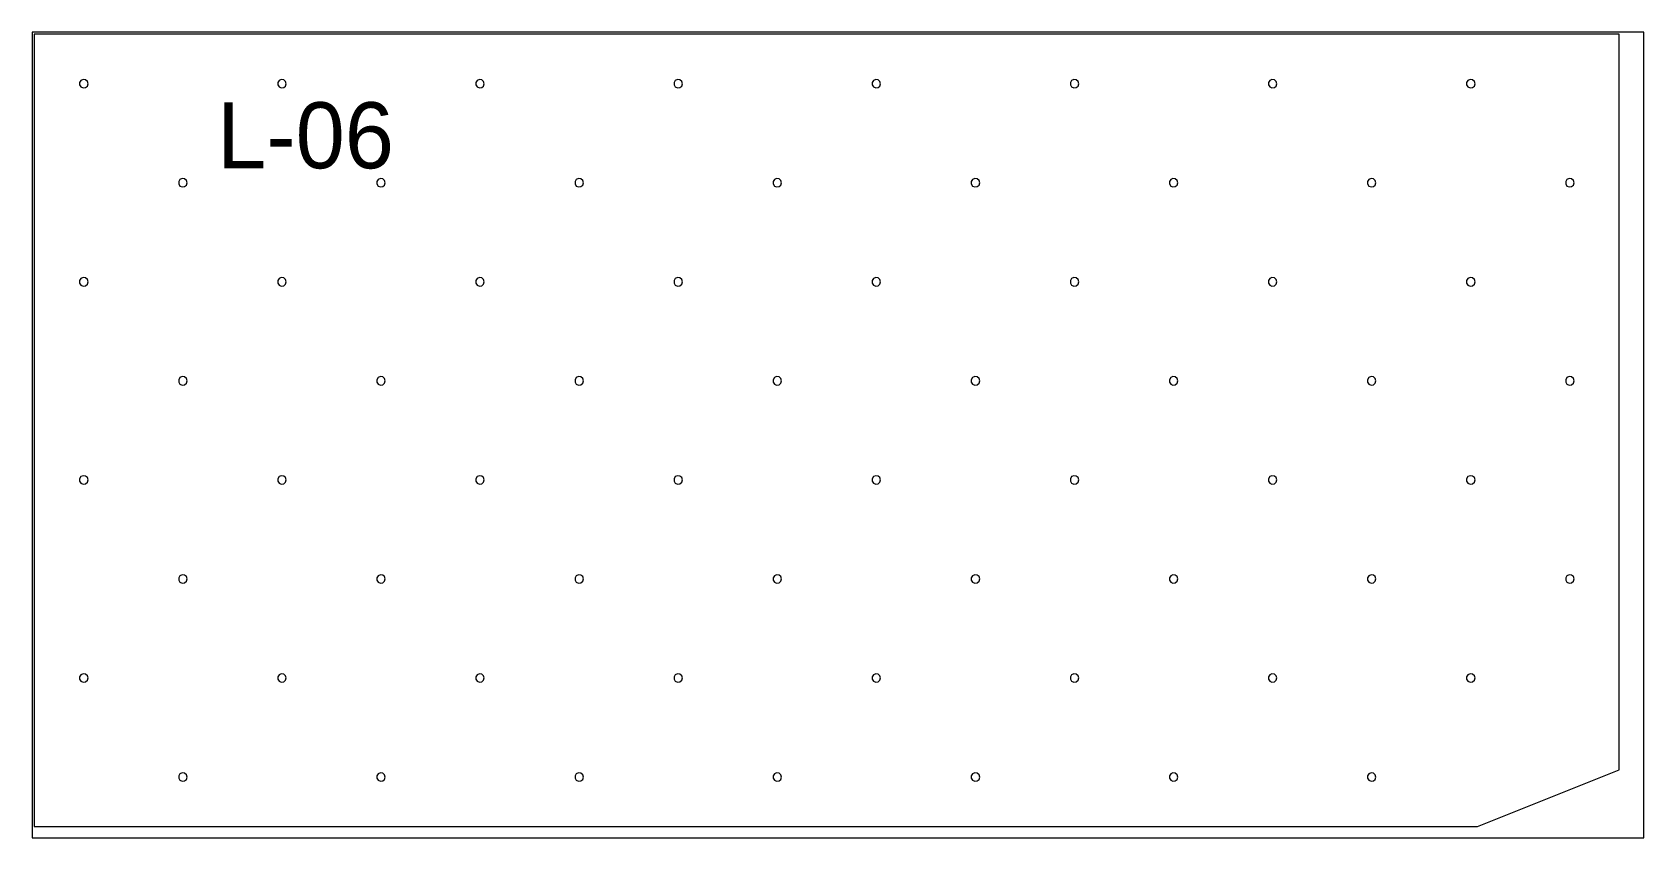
# Model space of a CAD drawing. Extents: x 0 to 287620, y 0 to 1220.
# Drawn here: x 41160 to 43600, y 0 to 1220 of the extents above; entities that cross this region are included whole.
import ezdxf

# ---------------------------------------------------------------- set-up
doc = ezdxf.new("R2010")
doc.units = 0
doc.header["$MEASUREMENT"] = 0
for name, color, linetype, lineweight in [('CUSTOM', 7, 'CONTINUOUS', 0), ('drilling', 7, 'CONTINUOUS', 0), ('FINAL', 7, 'CONTINUOUS', 0)]:
    doc.layers.add(name, color=color, linetype=linetype, lineweight=lineweight)

msp = doc.modelspace()

# ---------------------------------------------------------------- texts
at = {"layer": 'Final', "lineweight": 0}
msp.add_text('L-06', height=100, dxfattribs=at).set_placement((41440, 1013.9))

# ---------------------------------------------------------------- linework, layer by layer
at = {"layer": 'CUSTOM', "lineweight": 0}
msp.add_lwpolyline([(41160, 0), (43600, 0), (43600, 1220), (41160, 1220)], close=True, dxfattribs=at)
at = {"layer": 'drilling', "lineweight": 0}
for points in [[(41244.5, 1142), (41243.5, 1145.5), (41240.7, 1147.9), (41237.1, 1148.4), (41233.7, 1146.9), (41231.8, 1143.8), (41231.8, 1140.2), (41233.7, 1137.1), (41237.1, 1135.6), (41240.7, 1136.1), (41243.5, 1138.5)], [(41544.5, 1142), (41543.5, 1145.5), (41540.7, 1147.9), (41537.1, 1148.4), (41533.7, 1146.9), (41531.8, 1143.8), (41531.8, 1140.2), (41533.7, 1137.1), (41537.1, 1135.6), (41540.7, 1136.1), (41543.5, 1138.5)], [(41844.5, 1142), (41843.5, 1145.5), (41840.7, 1147.9), (41837.1, 1148.4), (41833.7, 1146.9), (41831.8, 1143.8), (41831.8, 1140.2), (41833.7, 1137.1), (41837.1, 1135.6), (41840.7, 1136.1), (41843.5, 1138.5)], [(42144.5, 1142), (42143.5, 1145.5), (42140.7, 1147.9), (42137.1, 1148.4), (42133.7, 1146.9), (42131.8, 1143.8), (42131.8, 1140.2), (42133.7, 1137.1), (42137.1, 1135.6), (42140.7, 1136.1), (42143.5, 1138.5)], [(42444.5, 1142), (42443.5, 1145.5), (42440.7, 1147.9), (42437.1, 1148.4), (42433.7, 1146.9), (42431.8, 1143.8), (42431.8, 1140.2), (42433.7, 1137.1), (42437.1, 1135.6), (42440.7, 1136.1), (42443.5, 1138.5)], [(42744.5, 1142), (42743.5, 1145.5), (42740.7, 1147.9), (42737.1, 1148.4), (42733.7, 1146.9), (42731.8, 1143.8), (42731.8, 1140.2), (42733.7, 1137.1), (42737.1, 1135.6), (42740.7, 1136.1), (42743.5, 1138.5)], [(43044.5, 1142), (43043.5, 1145.5), (43040.7, 1147.9), (43037.1, 1148.4), (43033.7, 1146.9), (43031.8, 1143.8), (43031.8, 1140.2), (43033.7, 1137.1), (43037.1, 1135.6), (43040.7, 1136.1), (43043.5, 1138.5)], [(43344.5, 1142), (43343.5, 1145.5), (43340.7, 1147.9), (43337.1, 1148.4), (43333.7, 1146.9), (43331.8, 1143.8), (43331.8, 1140.2), (43333.7, 1137.1), (43337.1, 1135.6), (43340.7, 1136.1), (43343.5, 1138.5)], [(41394.5, 992), (41393.5, 995.5), (41390.7, 997.9), (41387.1, 998.4), (41383.7, 996.9), (41381.8, 993.8), (41381.8, 990.2), (41383.7, 987.1), (41387.1, 985.6), (41390.7, 986.1), (41393.5, 988.5)], [(41694.5, 992), (41693.5, 995.5), (41690.7, 997.9), (41687.1, 998.4), (41683.7, 996.9), (41681.8, 993.8), (41681.8, 990.2), (41683.7, 987.1), (41687.1, 985.6), (41690.7, 986.1), (41693.5, 988.5)], [(41994.5, 992), (41993.5, 995.5), (41990.7, 997.9), (41987.1, 998.4), (41983.7, 996.9), (41981.8, 993.8), (41981.8, 990.2), (41983.7, 987.1), (41987.1, 985.6), (41990.7, 986.1), (41993.5, 988.5)], [(42294.5, 992), (42293.5, 995.5), (42290.7, 997.9), (42287.1, 998.4), (42283.7, 996.9), (42281.8, 993.8), (42281.8, 990.2), (42283.7, 987.1), (42287.1, 985.6), (42290.7, 986.1), (42293.5, 988.5)], [(42594.5, 992), (42593.5, 995.5), (42590.7, 997.9), (42587.1, 998.4), (42583.7, 996.9), (42581.8, 993.8), (42581.8, 990.2), (42583.7, 987.1), (42587.1, 985.6), (42590.7, 986.1), (42593.5, 988.5)], [(42894.5, 992), (42893.5, 995.5), (42890.7, 997.9), (42887.1, 998.4), (42883.7, 996.9), (42881.8, 993.8), (42881.8, 990.2), (42883.7, 987.1), (42887.1, 985.6), (42890.7, 986.1), (42893.5, 988.5)], [(43194.5, 992), (43193.5, 995.5), (43190.7, 997.9), (43187.1, 998.4), (43183.7, 996.9), (43181.8, 993.8), (43181.8, 990.2), (43183.7, 987.1), (43187.1, 985.6), (43190.7, 986.1), (43193.5, 988.5)], [(43494.5, 992), (43493.5, 995.5), (43490.7, 997.9), (43487.1, 998.4), (43483.7, 996.9), (43481.8, 993.8), (43481.8, 990.2), (43483.7, 987.1), (43487.1, 985.6), (43490.7, 986.1), (43493.5, 988.5)], [(41244.5, 842), (41243.5, 845.5), (41240.7, 847.9), (41237.1, 848.4), (41233.7, 846.9), (41231.8, 843.8), (41231.8, 840.2), (41233.7, 837.1), (41237.1, 835.6), (41240.7, 836.1), (41243.5, 838.5)], [(41544.5, 842), (41543.5, 845.5), (41540.7, 847.9), (41537.1, 848.4), (41533.7, 846.9), (41531.8, 843.8), (41531.8, 840.2), (41533.7, 837.1), (41537.1, 835.6), (41540.7, 836.1), (41543.5, 838.5)], [(41844.5, 842), (41843.5, 845.5), (41840.7, 847.9), (41837.1, 848.4), (41833.7, 846.9), (41831.8, 843.8), (41831.8, 840.2), (41833.7, 837.1), (41837.1, 835.6), (41840.7, 836.1), (41843.5, 838.5)], [(42144.5, 842), (42143.5, 845.5), (42140.7, 847.9), (42137.1, 848.4), (42133.7, 846.9), (42131.8, 843.8), (42131.8, 840.2), (42133.7, 837.1), (42137.1, 835.6), (42140.7, 836.1), (42143.5, 838.5)], [(42444.5, 842), (42443.5, 845.5), (42440.7, 847.9), (42437.1, 848.4), (42433.7, 846.9), (42431.8, 843.8), (42431.8, 840.2), (42433.7, 837.1), (42437.1, 835.6), (42440.7, 836.1), (42443.5, 838.5)], [(42744.5, 842), (42743.5, 845.5), (42740.7, 847.9), (42737.1, 848.4), (42733.7, 846.9), (42731.8, 843.8), (42731.8, 840.2), (42733.7, 837.1), (42737.1, 835.6), (42740.7, 836.1), (42743.5, 838.5)], [(43044.5, 842), (43043.5, 845.5), (43040.7, 847.9), (43037.1, 848.4), (43033.7, 846.9), (43031.8, 843.8), (43031.8, 840.2), (43033.7, 837.1), (43037.1, 835.6), (43040.7, 836.1), (43043.5, 838.5)], [(43344.5, 842), (43343.5, 845.5), (43340.7, 847.9), (43337.1, 848.4), (43333.7, 846.9), (43331.8, 843.8), (43331.8, 840.2), (43333.7, 837.1), (43337.1, 835.6), (43340.7, 836.1), (43343.5, 838.5)], [(41394.5, 692), (41393.5, 695.5), (41390.7, 697.9), (41387.1, 698.4), (41383.7, 696.9), (41381.8, 693.8), (41381.8, 690.2), (41383.7, 687.1), (41387.1, 685.6), (41390.7, 686.1), (41393.5, 688.5)], [(41694.5, 692), (41693.5, 695.5), (41690.7, 697.9), (41687.1, 698.4), (41683.7, 696.9), (41681.8, 693.8), (41681.8, 690.2), (41683.7, 687.1), (41687.1, 685.6), (41690.7, 686.1), (41693.5, 688.5)], [(41994.5, 692), (41993.5, 695.5), (41990.7, 697.9), (41987.1, 698.4), (41983.7, 696.9), (41981.8, 693.8), (41981.8, 690.2), (41983.7, 687.1), (41987.1, 685.6), (41990.7, 686.1), (41993.5, 688.5)], [(42294.5, 692), (42293.5, 695.5), (42290.7, 697.9), (42287.1, 698.4), (42283.7, 696.9), (42281.8, 693.8), (42281.8, 690.2), (42283.7, 687.1), (42287.1, 685.6), (42290.7, 686.1), (42293.5, 688.5)], [(42594.5, 692), (42593.5, 695.5), (42590.7, 697.9), (42587.1, 698.4), (42583.7, 696.9), (42581.8, 693.8), (42581.8, 690.2), (42583.7, 687.1), (42587.1, 685.6), (42590.7, 686.1), (42593.5, 688.5)], [(42894.5, 692), (42893.5, 695.5), (42890.7, 697.9), (42887.1, 698.4), (42883.7, 696.9), (42881.8, 693.8), (42881.8, 690.2), (42883.7, 687.1), (42887.1, 685.6), (42890.7, 686.1), (42893.5, 688.5)], [(43194.5, 692), (43193.5, 695.5), (43190.7, 697.9), (43187.1, 698.4), (43183.7, 696.9), (43181.8, 693.8), (43181.8, 690.2), (43183.7, 687.1), (43187.1, 685.6), (43190.7, 686.1), (43193.5, 688.5)], [(43494.5, 692), (43493.5, 695.5), (43490.7, 697.9), (43487.1, 698.4), (43483.7, 696.9), (43481.8, 693.8), (43481.8, 690.2), (43483.7, 687.1), (43487.1, 685.6), (43490.7, 686.1), (43493.5, 688.5)], [(41244.5, 542), (41243.5, 545.5), (41240.7, 547.9), (41237.1, 548.4), (41233.7, 546.9), (41231.8, 543.8), (41231.8, 540.2), (41233.7, 537.1), (41237.1, 535.6), (41240.7, 536.1), (41243.5, 538.5)], [(41544.5, 542), (41543.5, 545.5), (41540.7, 547.9), (41537.1, 548.4), (41533.7, 546.9), (41531.8, 543.8), (41531.8, 540.2), (41533.7, 537.1), (41537.1, 535.6), (41540.7, 536.1), (41543.5, 538.5)], [(41844.5, 542), (41843.5, 545.5), (41840.7, 547.9), (41837.1, 548.4), (41833.7, 546.9), (41831.8, 543.8), (41831.8, 540.2), (41833.7, 537.1), (41837.1, 535.6), (41840.7, 536.1), (41843.5, 538.5)], [(42144.5, 542), (42143.5, 545.5), (42140.7, 547.9), (42137.1, 548.4), (42133.7, 546.9), (42131.8, 543.8), (42131.8, 540.2), (42133.7, 537.1), (42137.1, 535.6), (42140.7, 536.1), (42143.5, 538.5)], [(42444.5, 542), (42443.5, 545.5), (42440.7, 547.9), (42437.1, 548.4), (42433.7, 546.9), (42431.8, 543.8), (42431.8, 540.2), (42433.7, 537.1), (42437.1, 535.6), (42440.7, 536.1), (42443.5, 538.5)], [(42744.5, 542), (42743.5, 545.5), (42740.7, 547.9), (42737.1, 548.4), (42733.7, 546.9), (42731.8, 543.8), (42731.8, 540.2), (42733.7, 537.1), (42737.1, 535.6), (42740.7, 536.1), (42743.5, 538.5)], [(43044.5, 542), (43043.5, 545.5), (43040.7, 547.9), (43037.1, 548.4), (43033.7, 546.9), (43031.8, 543.8), (43031.8, 540.2), (43033.7, 537.1), (43037.1, 535.6), (43040.7, 536.1), (43043.5, 538.5)], [(43344.5, 542), (43343.5, 545.5), (43340.7, 547.9), (43337.1, 548.4), (43333.7, 546.9), (43331.8, 543.8), (43331.8, 540.2), (43333.7, 537.1), (43337.1, 535.6), (43340.7, 536.1), (43343.5, 538.5)], [(41394.5, 392), (41393.5, 395.5), (41390.7, 397.9), (41387.1, 398.4), (41383.7, 396.9), (41381.8, 393.8), (41381.8, 390.2), (41383.7, 387.1), (41387.1, 385.6), (41390.7, 386.1), (41393.5, 388.5)], [(41694.5, 392), (41693.5, 395.5), (41690.7, 397.9), (41687.1, 398.4), (41683.7, 396.9), (41681.8, 393.8), (41681.8, 390.2), (41683.7, 387.1), (41687.1, 385.6), (41690.7, 386.1), (41693.5, 388.5)], [(41994.5, 392), (41993.5, 395.5), (41990.7, 397.9), (41987.1, 398.4), (41983.7, 396.9), (41981.8, 393.8), (41981.8, 390.2), (41983.7, 387.1), (41987.1, 385.6), (41990.7, 386.1), (41993.5, 388.5)], [(42294.5, 392), (42293.5, 395.5), (42290.7, 397.9), (42287.1, 398.4), (42283.7, 396.9), (42281.8, 393.8), (42281.8, 390.2), (42283.7, 387.1), (42287.1, 385.6), (42290.7, 386.1), (42293.5, 388.5)], [(42594.5, 392), (42593.5, 395.5), (42590.7, 397.9), (42587.1, 398.4), (42583.7, 396.9), (42581.8, 393.8), (42581.8, 390.2), (42583.7, 387.1), (42587.1, 385.6), (42590.7, 386.1), (42593.5, 388.5)], [(42894.5, 392), (42893.5, 395.5), (42890.7, 397.9), (42887.1, 398.4), (42883.7, 396.9), (42881.8, 393.8), (42881.8, 390.2), (42883.7, 387.1), (42887.1, 385.6), (42890.7, 386.1), (42893.5, 388.5)], [(43194.5, 392), (43193.5, 395.5), (43190.7, 397.9), (43187.1, 398.4), (43183.7, 396.9), (43181.8, 393.8), (43181.8, 390.2), (43183.7, 387.1), (43187.1, 385.6), (43190.7, 386.1), (43193.5, 388.5)], [(43494.5, 392), (43493.5, 395.5), (43490.7, 397.9), (43487.1, 398.4), (43483.7, 396.9), (43481.8, 393.8), (43481.8, 390.2), (43483.7, 387.1), (43487.1, 385.6), (43490.7, 386.1), (43493.5, 388.5)], [(41244.5, 242), (41243.5, 245.5), (41240.7, 247.9), (41237.1, 248.4), (41233.7, 246.9), (41231.8, 243.8), (41231.8, 240.2), (41233.7, 237.1), (41237.1, 235.6), (41240.7, 236.1), (41243.5, 238.5)], [(41544.5, 242), (41543.5, 245.5), (41540.7, 247.9), (41537.1, 248.4), (41533.7, 246.9), (41531.8, 243.8), (41531.8, 240.2), (41533.7, 237.1), (41537.1, 235.6), (41540.7, 236.1), (41543.5, 238.5)], [(41844.5, 242), (41843.5, 245.5), (41840.7, 247.9), (41837.1, 248.4), (41833.7, 246.9), (41831.8, 243.8), (41831.8, 240.2), (41833.7, 237.1), (41837.1, 235.6), (41840.7, 236.1), (41843.5, 238.5)], [(42144.5, 242), (42143.5, 245.5), (42140.7, 247.9), (42137.1, 248.4), (42133.7, 246.9), (42131.8, 243.8), (42131.8, 240.2), (42133.7, 237.1), (42137.1, 235.6), (42140.7, 236.1), (42143.5, 238.5)], [(42444.5, 242), (42443.5, 245.5), (42440.7, 247.9), (42437.1, 248.4), (42433.7, 246.9), (42431.8, 243.8), (42431.8, 240.2), (42433.7, 237.1), (42437.1, 235.6), (42440.7, 236.1), (42443.5, 238.5)], [(42744.5, 242), (42743.5, 245.5), (42740.7, 247.9), (42737.1, 248.4), (42733.7, 246.9), (42731.8, 243.8), (42731.8, 240.2), (42733.7, 237.1), (42737.1, 235.6), (42740.7, 236.1), (42743.5, 238.5)], [(43044.5, 242), (43043.5, 245.5), (43040.7, 247.9), (43037.1, 248.4), (43033.7, 246.9), (43031.8, 243.8), (43031.8, 240.2), (43033.7, 237.1), (43037.1, 235.6), (43040.7, 236.1), (43043.5, 238.5)], [(43344.5, 242), (43343.5, 245.5), (43340.7, 247.9), (43337.1, 248.4), (43333.7, 246.9), (43331.8, 243.8), (43331.8, 240.2), (43333.7, 237.1), (43337.1, 235.6), (43340.7, 236.1), (43343.5, 238.5)], [(41394.5, 92), (41393.5, 95.5), (41390.7, 97.9), (41387.1, 98.4), (41383.7, 96.9), (41381.8, 93.8), (41381.8, 90.2), (41383.7, 87.1), (41387.1, 85.6), (41390.7, 86.1), (41393.5, 88.5)], [(41694.5, 92), (41693.5, 95.5), (41690.7, 97.9), (41687.1, 98.4), (41683.7, 96.9), (41681.8, 93.8), (41681.8, 90.2), (41683.7, 87.1), (41687.1, 85.6), (41690.7, 86.1), (41693.5, 88.5)], [(41994.5, 92), (41993.5, 95.5), (41990.7, 97.9), (41987.1, 98.4), (41983.7, 96.9), (41981.8, 93.8), (41981.8, 90.2), (41983.7, 87.1), (41987.1, 85.6), (41990.7, 86.1), (41993.5, 88.5)], [(42294.5, 92), (42293.5, 95.5), (42290.7, 97.9), (42287.1, 98.4), (42283.7, 96.9), (42281.8, 93.8), (42281.8, 90.2), (42283.7, 87.1), (42287.1, 85.6), (42290.7, 86.1), (42293.5, 88.5)], [(42594.5, 92), (42593.5, 95.5), (42590.7, 97.9), (42587.1, 98.4), (42583.7, 96.9), (42581.8, 93.8), (42581.8, 90.2), (42583.7, 87.1), (42587.1, 85.6), (42590.7, 86.1), (42593.5, 88.5)], [(42894.5, 92), (42893.5, 95.5), (42890.7, 97.9), (42887.1, 98.4), (42883.7, 96.9), (42881.8, 93.8), (42881.8, 90.2), (42883.7, 87.1), (42887.1, 85.6), (42890.7, 86.1), (42893.5, 88.5)], [(43194.5, 92), (43193.5, 95.5), (43190.7, 97.9), (43187.1, 98.4), (43183.7, 96.9), (43181.8, 93.8), (43181.8, 90.2), (43183.7, 87.1), (43187.1, 85.6), (43190.7, 86.1), (43193.5, 88.5)]]:
    msp.add_lwpolyline(points, close=True, dxfattribs=at)
at = {"layer": 'Final', "lineweight": 0}
msp.add_lwpolyline([(43563, 102.7), (43563, 1217), (41163, 1217), (41163, 17), (43348.2, 17)], close=True, dxfattribs=at)

msp.set_redraw_order([(e.dxf.handle, doc.entitydb.next_handle()) for e in msp.query("TEXT MTEXT ATTDEF DIMENSION ARC_DIMENSION")])  # texts and dimensions are drawn at this point

doc.saveas('drawing.dxf')
